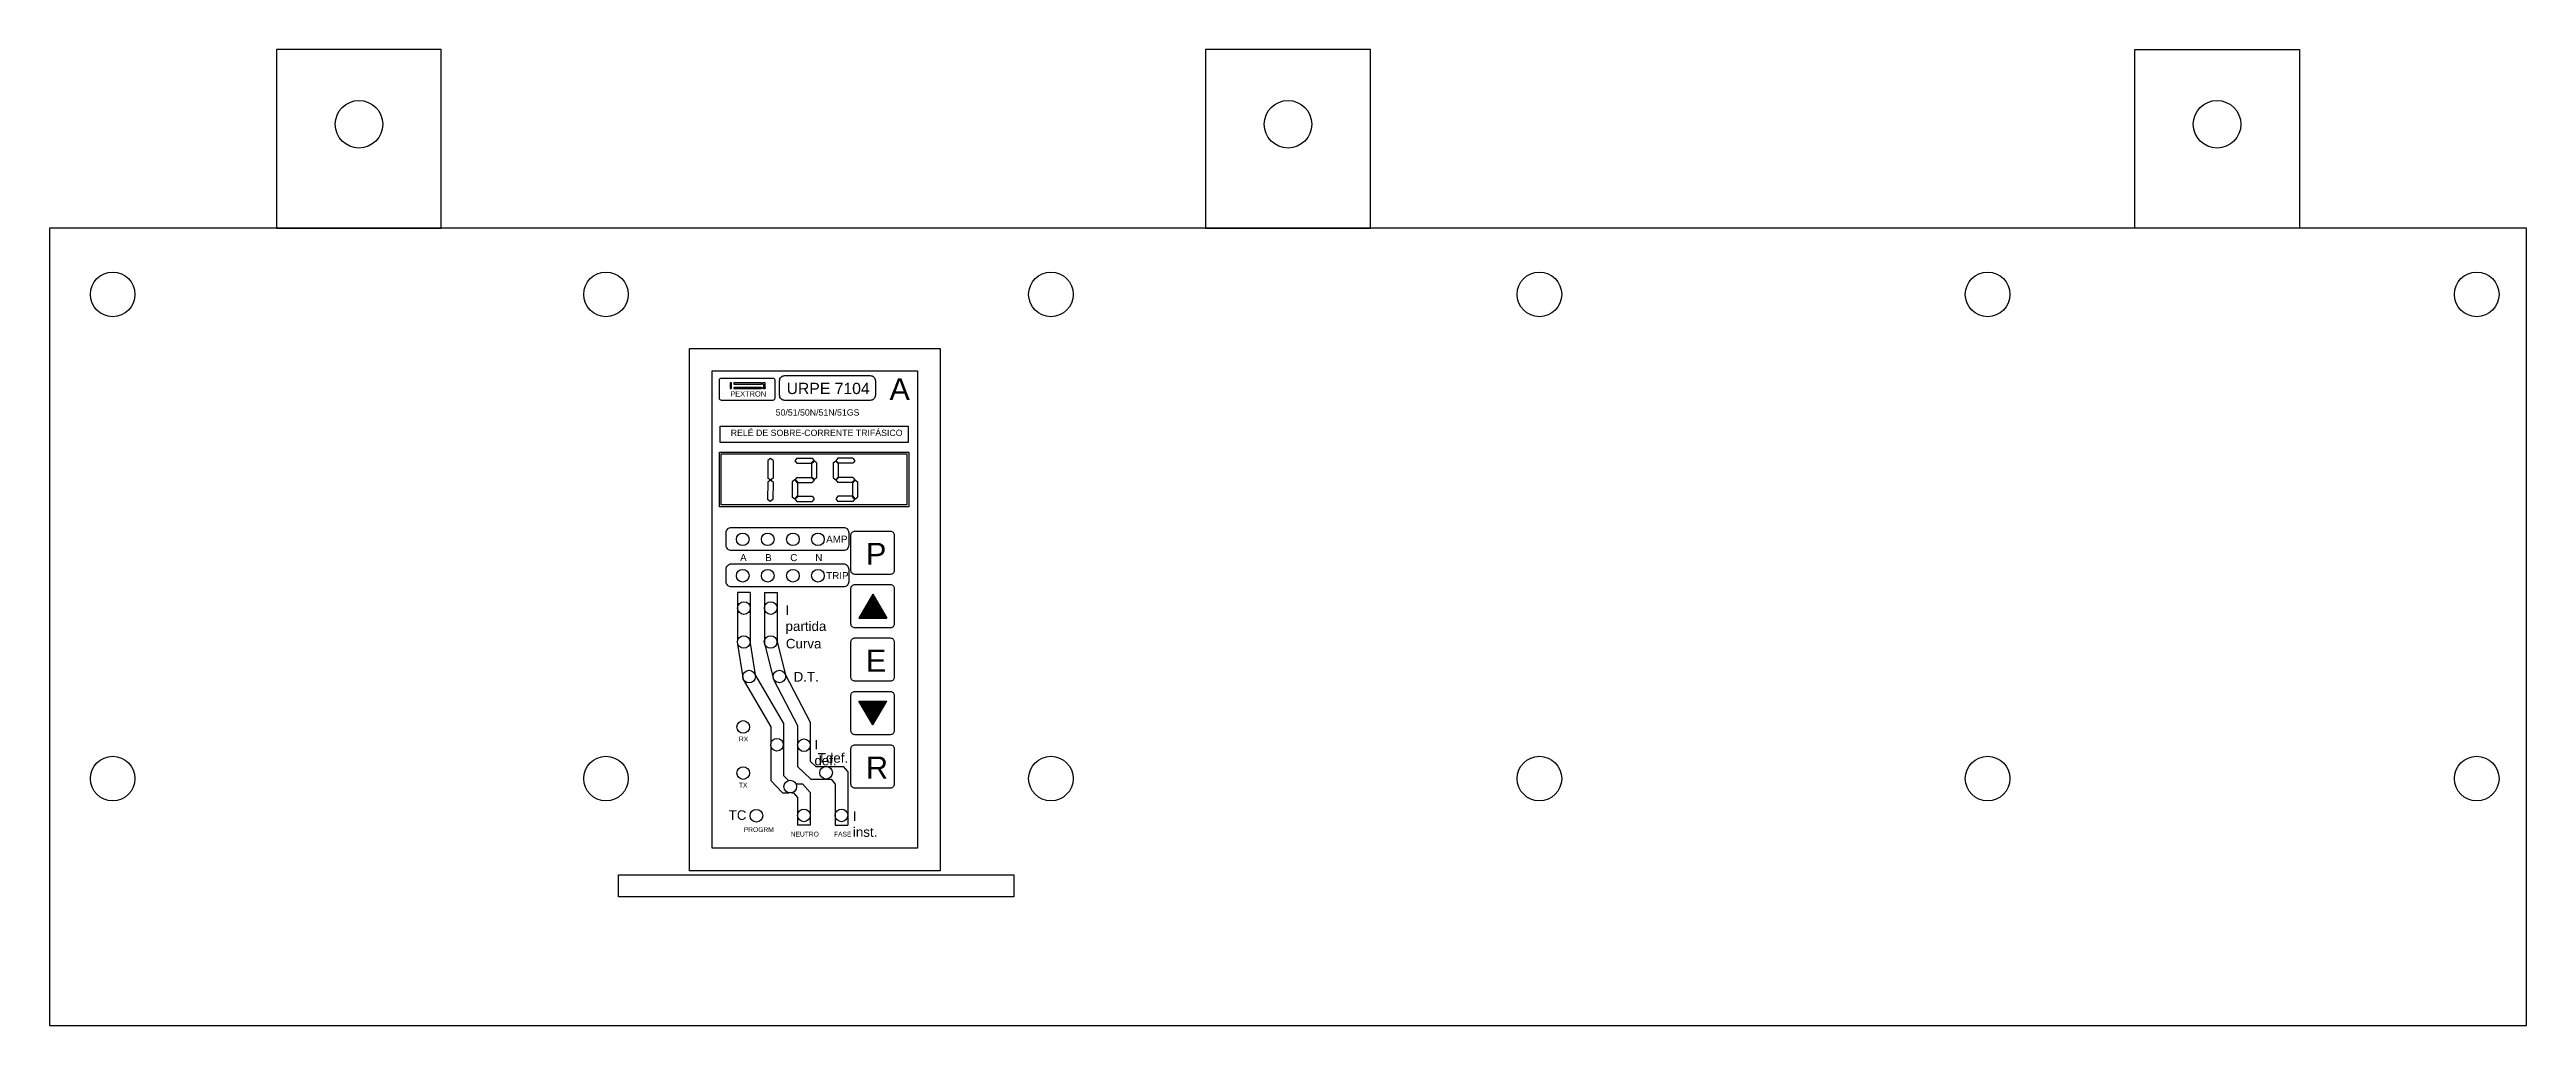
# Model space of a CAD drawing. Extents: x 12116 to 15832, y -17115 to -14055.
# Drawn here: x 12244 to 12844, y -14292 to -14055 of the extents above; entities that cross this region are included whole.
import ezdxf

# ---------------------------------------------------------------- set-up
doc = ezdxf.new("R2010")
doc.units = 0
doc.styles.get("Standard").update_dxf_attribs({"font": 'arial.ttf'})

msp = doc.modelspace()

# ---------------------------------------------------------------- texts
at = {"color": 1, "attachment_point": 1}
for s, width, gutter_width, heights, insert, char_height in [('A', 0.0721, 6.18, [15.63], (12447.24, -14135.08), 5.32), ('PEXTRON', 188.9235, 12.5, [0], (12408.67, -14138.24), 1.286), ('URPE 7104', 188.9235, 12.5, [0], (12422.33, -14136.2), 2.727), ('RELÉ DE SOBRE-CORRENTE TRIFÁSICO', 188.9235, 12.5, [0], (12408.78, -14147.57), 1.5198), ('50/51/50N/51N/51GS', 188.9235, 12.5, [0], (12419.67, -14142.62), 1.5198), ('A', 0.0721, 12.5, [0], (12411.05, -14177.71), 1.71), ('B', 0.0721, 12.5, [0], (12417.12, -14177.71), 1.71), ('C', 0.0721, 12.5, [0], (12423.2, -14177.71), 1.71), ('N', 0.0721, 12.5, [0], (12429.27, -14177.71), 1.71), ('AMP.', 0.0721, 12.5, [0], (12431.91, -14173.25), 1.71), ('P', 0.0721, 6.18, [15.63], (12441.55, -14174.98), 5.32), ('TRIP', 0.0721, 12.5, [0], (12431.91, -14182.07), 1.71), ('I partida', 0.0721, 6.18, [15.63], (12422.07, -14190.16), 2.315), ('Curva', 0.0721, 6.18, [15.63], (12422.14, -14198.25), 2.315), ('E', 0.0721, 6.18, [15.63], (12441.55, -14200.88), 5.32), ('D.T.', 0.0721, 6.18, [15.63], (12424.02, -14206.28), 2.315), ('RX', 0.0721, 12.5, [0], (12410.77, -14221.93), 1.158), ('I def.', 0.0721, 6.18, [15.63], (12429.06, -14222.72), 2.315), ('Tdef.', 0.0721, 6.18, [15.63], (12429.88, -14225.95), 2.315), ('R', 0.0721, 6.18, [15.63], (12441.55, -14226.77), 5.32), ('TX', 0.0721, 12.5, [0], (12410.76, -14233.12), 1.158), ('TC', 0.0721, 6.18, [15.63], (12408.28, -14239.8), 2.315), ('PROGRM', 0.0721, 12.5, [0], (12411.93, -14243.9), 1.158), ('I inst.', 0.0721, 6.18, [15.63], (12438.39, -14240.05), 2.315), ('NEUTRO', 0.0721, 12.5, [0], (12423.31, -14244.99), 1.158), ('FASE', 0.0721, 12.5, [0], (12433.81, -14244.99), 1.158)]:
    msp.add_mtext_dynamic_manual_height_columns(s, width=width, gutter_width=gutter_width, heights=heights, dxfattribs=dict(at, insert=insert, char_height=char_height))

# ---------------------------------------------------------------- hatches: boundary and pattern name
h = msp.add_hatch(color=1)
h.dxf.hatch_style = 1
h.paths.add_polyline_path([(12439.85, -14193.22), (12446.61, -14193.22), (12443.23, -14187.45)])
h = msp.add_hatch(color=1)
h.dxf.hatch_style = 1
h.paths.add_polyline_path([(12443.23, -14219.1), (12446.61, -14213.34), (12439.85, -14213.34)])

# ---------------------------------------------------------------- linework, layer by layer
at = {"color": 1}
for p, q in [((12418.43, -14154.51), (12417.8, -14155)), ((12417.8, -14155), (12417.8, -14159.32)), ((12418.43, -14159.8), (12417.8, -14159.32)), ((12418.43, -14159.8), (12417.8, -14160.28)), ((12419.05, -14155), (12418.43, -14154.51)), ((12419.05, -14159.32), (12418.43, -14159.8)), ((12419.05, -14160.28), (12418.43, -14159.8)), ((12419.05, -14155), (12419.05, -14159.32)), ((12424.32, -14159.73), (12423.69, -14160.22)), ((12424.8, -14154.45), (12424.32, -14155.07)), ((12424.32, -14155.07), (12424.8, -14155.7)), ((12424.8, -14159.11), (12424.32, -14159.73)), ((12424.32, -14159.73), (12424.8, -14160.36)), ((12424.94, -14160.22), (12424.32, -14159.73)), ((12424.8, -14154.45), (12428.5, -14154.45)), ((12424.8, -14155.7), (12428.5, -14155.7)), ((12424.8, -14159.11), (12428.5, -14159.11)), ((12428.98, -14155.07), (12428.35, -14155.56)), ((12428.35, -14155.56), (12428.35, -14159.25)), ((12428.98, -14159.73), (12428.35, -14159.25)), ((12428.5, -14154.45), (12428.98, -14155.07)), ((12428.98, -14155.07), (12428.5, -14155.7)), ((12428.5, -14159.11), (12428.98, -14159.73)), ((12428.98, -14159.73), (12428.5, -14160.36)), ((12429.6, -14155.56), (12428.98, -14155.07)), ((12429.6, -14159.25), (12428.98, -14159.73)), ((12429.6, -14155.56), (12429.6, -14159.25)), ((12433.6, -14155.56), (12434.22, -14155.07)), ((12433.6, -14155.56), (12433.6, -14159.25)), ((12433.6, -14159.25), (12434.22, -14159.73)), ((12434.7, -14154.45), (12434.22, -14155.07)), ((12434.22, -14155.07), (12434.7, -14155.7)), ((12434.22, -14155.07), (12434.84, -14155.56)), ((12434.7, -14159.11), (12434.22, -14159.73)), ((12434.22, -14159.73), (12434.84, -14159.25)), ((12434.22, -14159.73), (12434.7, -14160.36)), ((12438.4, -14154.45), (12434.7, -14154.45)), ((12438.4, -14155.7), (12434.7, -14155.7)), ((12438.4, -14159.11), (12434.7, -14159.11)), ((12434.84, -14155.56), (12434.84, -14159.25)), ((12438.26, -14160.22), (12438.88, -14159.73)), ((12438.4, -14154.45), (12438.88, -14155.07)), ((12438.88, -14155.07), (12438.4, -14155.7)), ((12438.4, -14159.11), (12438.88, -14159.73)), ((12438.88, -14159.73), (12438.4, -14160.36)), ((12438.88, -14159.73), (12439.5, -14160.22)), ((12417.8, -14160.28), (12417.73, -14164.46)), ((12418.36, -14164.94), (12417.73, -14164.46)), ((12418.98, -14164.46), (12418.36, -14164.94)), ((12419.05, -14160.28), (12418.98, -14164.46)), ((12423.69, -14160.22), (12423.69, -14163.91)), ((12424.32, -14164.39), (12423.69, -14163.91)), ((12424.8, -14163.7), (12424.32, -14164.32)), ((12424.94, -14163.91), (12424.32, -14164.39)), ((12424.32, -14164.32), (12424.8, -14164.94)), ((12424.8, -14160.36), (12428.5, -14160.36)), ((12424.8, -14163.7), (12428.5, -14163.7)), ((12424.8, -14164.94), (12428.5, -14164.94)), ((12424.94, -14160.22), (12424.94, -14163.91)), ((12428.5, -14163.7), (12428.98, -14164.32)), ((12428.98, -14164.32), (12428.5, -14164.94)), ((12434.7, -14163.7), (12434.22, -14164.32)), ((12434.22, -14164.32), (12434.7, -14164.94)), ((12438.4, -14160.36), (12434.7, -14160.36)), ((12438.4, -14163.7), (12434.7, -14163.7)), ((12438.4, -14164.94), (12434.7, -14164.94)), ((12438.26, -14160.22), (12438.26, -14163.91)), ((12438.26, -14163.91), (12438.88, -14164.39)), ((12438.4, -14163.7), (12438.88, -14164.32)), ((12438.88, -14164.32), (12438.4, -14164.94)), ((12438.88, -14164.39), (12439.5, -14163.91)), ((12439.5, -14160.22), (12439.5, -14163.91)), ((12410.45, -14186.98), (12410.45, -14198.69)), ((12413.52, -14186.98), (12410.45, -14186.98)), ((12413.52, -14186.98), (12413.52, -14199.27)), ((12416.94, -14186.98), (12416.94, -14199.32)), ((12416.94, -14186.98), (12420.01, -14186.98)), ((12420.01, -14186.98), (12420.01, -14198.94)), ((12443.23, -14187.45), (12439.85, -14193.22)), ((12443.23, -14187.45), (12446.61, -14193.22)), ((12439.85, -14193.22), (12446.61, -14193.22)), ((12410.45, -14199.32), (12410.45, -14199.51)), ((12410.45, -14199.51), (12411.79, -14208.13)), ((12413.52, -14199.27), (12414.71, -14206.95)), ((12416.94, -14199.32), (12419.15, -14208.08)), ((12420.01, -14198.94), (12422.04, -14206.98)), ((12414.75, -14207.12), (12421.54, -14218.75)), ((12422.04, -14206.98), (12428.05, -14218.47)), ((12411.79, -14208.13), (12418.48, -14219.58)), ((12419.15, -14208.08), (12424.98, -14219.22)), ((12439.85, -14213.34), (12446.61, -14213.34)), ((12443.23, -14219.1), (12439.85, -14213.34)), ((12443.23, -14219.1), (12446.61, -14213.34)), ((12418.48, -14219.58), (12418.48, -14223.67)), ((12421.54, -14218.75), (12421.54, -14231.34)), ((12424.98, -14219.22), (12424.98, -14229.19)), ((12428.05, -14218.47), (12428.05, -14227.88)), ((12418.48, -14224.15), (12418.48, -14232.58)), ((12421.54, -14231.34), (12422.75, -14232.58)), ((12424.98, -14229.19), (12428.18, -14232.25)), ((12428.05, -14227.88), (12429.41, -14229.19)), ((12429.41, -14229.19), (12436.05, -14229.19)), ((12436.05, -14229.19), (12437.15, -14230.51)), ((12437.15, -14230.51), (12437.15, -14243.37)), ((12418.48, -14232.58), (12421.36, -14235.55)), ((12421.36, -14235.55), (12422.91, -14235.55)), ((12423.51, -14235.55), (12423.99, -14235.55)), ((12423.99, -14235.55), (12425, -14236.67)), ((12424.61, -14233.41), (12426.19, -14233.41)), ((12425, -14236.67), (12425, -14243.37)), ((12426.19, -14233.41), (12428.06, -14235.51)), ((12428.06, -14235.51), (12428.06, -14243.37)), ((12428.18, -14232.25), (12433.1, -14232.25)), ((12433.1, -14232.25), (12434.08, -14233.44)), ((12434.08, -14233.44), (12434.08, -14243.37)), ((12428.06, -14243.37), (12425, -14243.37)), ((12434.08, -14243.37), (12437.15, -14243.37))]:
    msp.add_line(p, q, dxfattribs=at)
for points in [[(12298.73, -14098.76), (12338.64, -14098.76), (12338.64, -14055.44), (12298.73, -14055.44)], [(12523.87, -14098.76), (12563.78, -14098.76), (12563.78, -14055.44), (12523.87, -14055.44)], [(12788.93, -14098.76), (12749.01, -14098.76), (12749.01, -14055.44), (12788.93, -14055.44)], [(12243.7, -14291.94), (12843.95, -14291.94), (12843.95, -14098.76), (12243.7, -14098.76)], [(12398.8, -14127.85), (12459.5, -14127.85), (12459.5, -14254.44), (12398.8, -14254.44)], [(12404.27, -14133.32), (12454.03, -14133.32), (12454.03, -14248.97), (12404.27, -14248.97)], [(12408.61, -14137.6), (12408.98, -14137.6), (12408.98, -14136.2), (12408.61, -14136.2)], [(12416.24, -14136.2), (12409.57, -14136.2), (12409.57, -14136.49), (12416.24, -14136.49)], [(12416.24, -14137.3), (12409.57, -14137.3), (12409.57, -14137.6), (12416.24, -14137.6)], [(12406.22, -14146.68), (12451.81, -14146.68), (12451.81, -14150.69), (12406.22, -14150.69)], [(12406.02, -14152.97), (12451.93, -14152.97), (12451.93, -14166.25), (12406.02, -14166.25)], [(12406.47, -14153.42), (12451.48, -14153.42), (12451.48, -14165.8), (12406.47, -14165.8)], [(12381.58, -14255.46), (12477.4, -14255.46), (12477.4, -14260.73), (12381.58, -14260.73)]]:
    msp.add_lwpolyline(points, close=True, dxfattribs=at)
for points in [[(12406.53, -14135.04), (12418.97, -14135.04, -0.414214), (12419.45, -14135.52), (12419.45, -14139.99, -0.414214), (12418.97, -14140.47), (12406.53, -14140.47, -0.414214), (12406.04, -14139.99), (12406.04, -14135.52, -0.414214)], [(12421.89, -14134.45), (12442.55, -14134.45, -0.414214), (12443.83, -14135.73), (12443.83, -14139.2, -0.414214), (12442.55, -14140.47), (12421.89, -14140.47, -0.414214), (12420.62, -14139.2), (12420.62, -14135.73, -0.414214)], [(12408.96, -14171.23), (12436.09, -14171.23, -0.414214), (12437.37, -14172.51), (12437.37, -14175.58, -0.414214), (12436.09, -14176.86), (12408.96, -14176.86, -0.414214), (12407.68, -14175.58), (12407.68, -14172.51, -0.414214)], [(12438.86, -14172.14), (12447.45, -14172.14, -0.414214), (12448.38, -14173.08), (12448.38, -14181.69, -0.414214), (12447.45, -14182.63), (12438.86, -14182.63, -0.414214), (12437.92, -14181.69), (12437.92, -14173.08, -0.414214)], [(12408.96, -14180.06), (12436.09, -14180.06, -0.414214), (12437.37, -14181.34), (12437.37, -14184.41, -0.414214), (12436.09, -14185.68), (12408.96, -14185.68, -0.414214), (12407.68, -14184.41), (12407.68, -14181.34, -0.414214)], [(12438.86, -14185.09), (12447.45, -14185.09, -0.414214), (12448.38, -14186.02), (12448.38, -14194.64, -0.414214), (12447.45, -14195.58), (12438.86, -14195.58, -0.414214), (12437.92, -14194.64), (12437.92, -14186.02, -0.414214)], [(12438.86, -14198.03), (12447.45, -14198.03, -0.414214), (12448.38, -14198.97), (12448.38, -14207.59, -0.414214), (12447.45, -14208.52), (12438.86, -14208.52, -0.414214), (12437.92, -14207.59), (12437.92, -14198.97, -0.414214)], [(12438.86, -14210.98), (12447.45, -14210.98, -0.414214), (12448.38, -14211.92), (12448.38, -14220.53, -0.414214), (12447.45, -14221.47), (12438.86, -14221.47, -0.414214), (12437.92, -14220.53), (12437.92, -14211.92, -0.414214)], [(12438.86, -14223.93), (12447.45, -14223.93, -0.414214), (12448.38, -14224.86), (12448.38, -14233.48, -0.414214), (12447.45, -14234.42), (12438.86, -14234.42, -0.414214), (12437.92, -14233.48), (12437.92, -14224.86, -0.414214)]]:
    msp.add_lwpolyline(points, format="xyb", close=True, dxfattribs=at)
for points in [[(12417.09, -14136.49), (12417.09, -14136.2), (12416.49, -14136.2), (12416.49, -14136.49), (12416.72, -14136.49)], [(12417.09, -14137.3), (12417.09, -14137.6), (12416.49, -14137.6), (12416.49, -14137.3), (12416.72, -14137.3)], [(12416.72, -14137.6), (12417.09, -14137.6), (12417.09, -14136.2), (12416.72, -14136.2)], [(12416.72, -14136.49), (12416.72, -14137.3)]]:
    msp.add_lwpolyline(points, dxfattribs=at)
for centre, radius in [((12318.69, -14073.55), 5.76), ((12543.83, -14073.55), 5.76), ((12768.97, -14073.55), 5.76), ((12259.01, -14114.78), 5.4), ((12378.55, -14114.78), 5.4), ((12486.37, -14114.78), 5.4), ((12604.76, -14114.78), 5.4), ((12713.36, -14114.78), 5.4), ((12831.9, -14114.78), 5.4), ((12411.69, -14174.13), 1.53), ((12417.76, -14174.13), 1.53), ((12423.84, -14174.13), 1.53), ((12429.91, -14174.13), 1.53), ((12411.69, -14182.96), 1.53), ((12417.76, -14182.96), 1.53), ((12423.84, -14182.96), 1.53), ((12429.91, -14182.96), 1.53), ((12411.99, -14190.8), 1.53), ((12418.47, -14190.8), 1.53), ((12411.95, -14199.01), 1.53), ((12418.45, -14199.01), 1.53), ((12413.24, -14207.39), 1.53), ((12420.57, -14207.37), 1.53), ((12411.8, -14219.59), 1.53), ((12419.99, -14223.91), 1.53), ((12426.51, -14224.02), 1.53), ((12259.01, -14232.1), 5.4), ((12378.55, -14232.1), 5.4), ((12411.8, -14230.78), 1.53), ((12431.9, -14230.7), 1.53), ((12486.37, -14232.1), 5.4), ((12604.76, -14232.1), 5.4), ((12713.36, -14232.1), 5.4), ((12831.9, -14232.1), 5.4), ((12423.21, -14234.04), 1.53), ((12414.99, -14241.12), 1.53), ((12426.5, -14241.03), 1.53), ((12435.62, -14241.03), 1.53)]:
    msp.add_circle(centre, radius, dxfattribs=at)

msp.set_redraw_order([(e.dxf.handle, doc.entitydb.next_handle()) for e in msp.query("TEXT MTEXT ATTDEF DIMENSION ARC_DIMENSION")])  # texts and dimensions are drawn at this point

doc.saveas('drawing.dxf')
